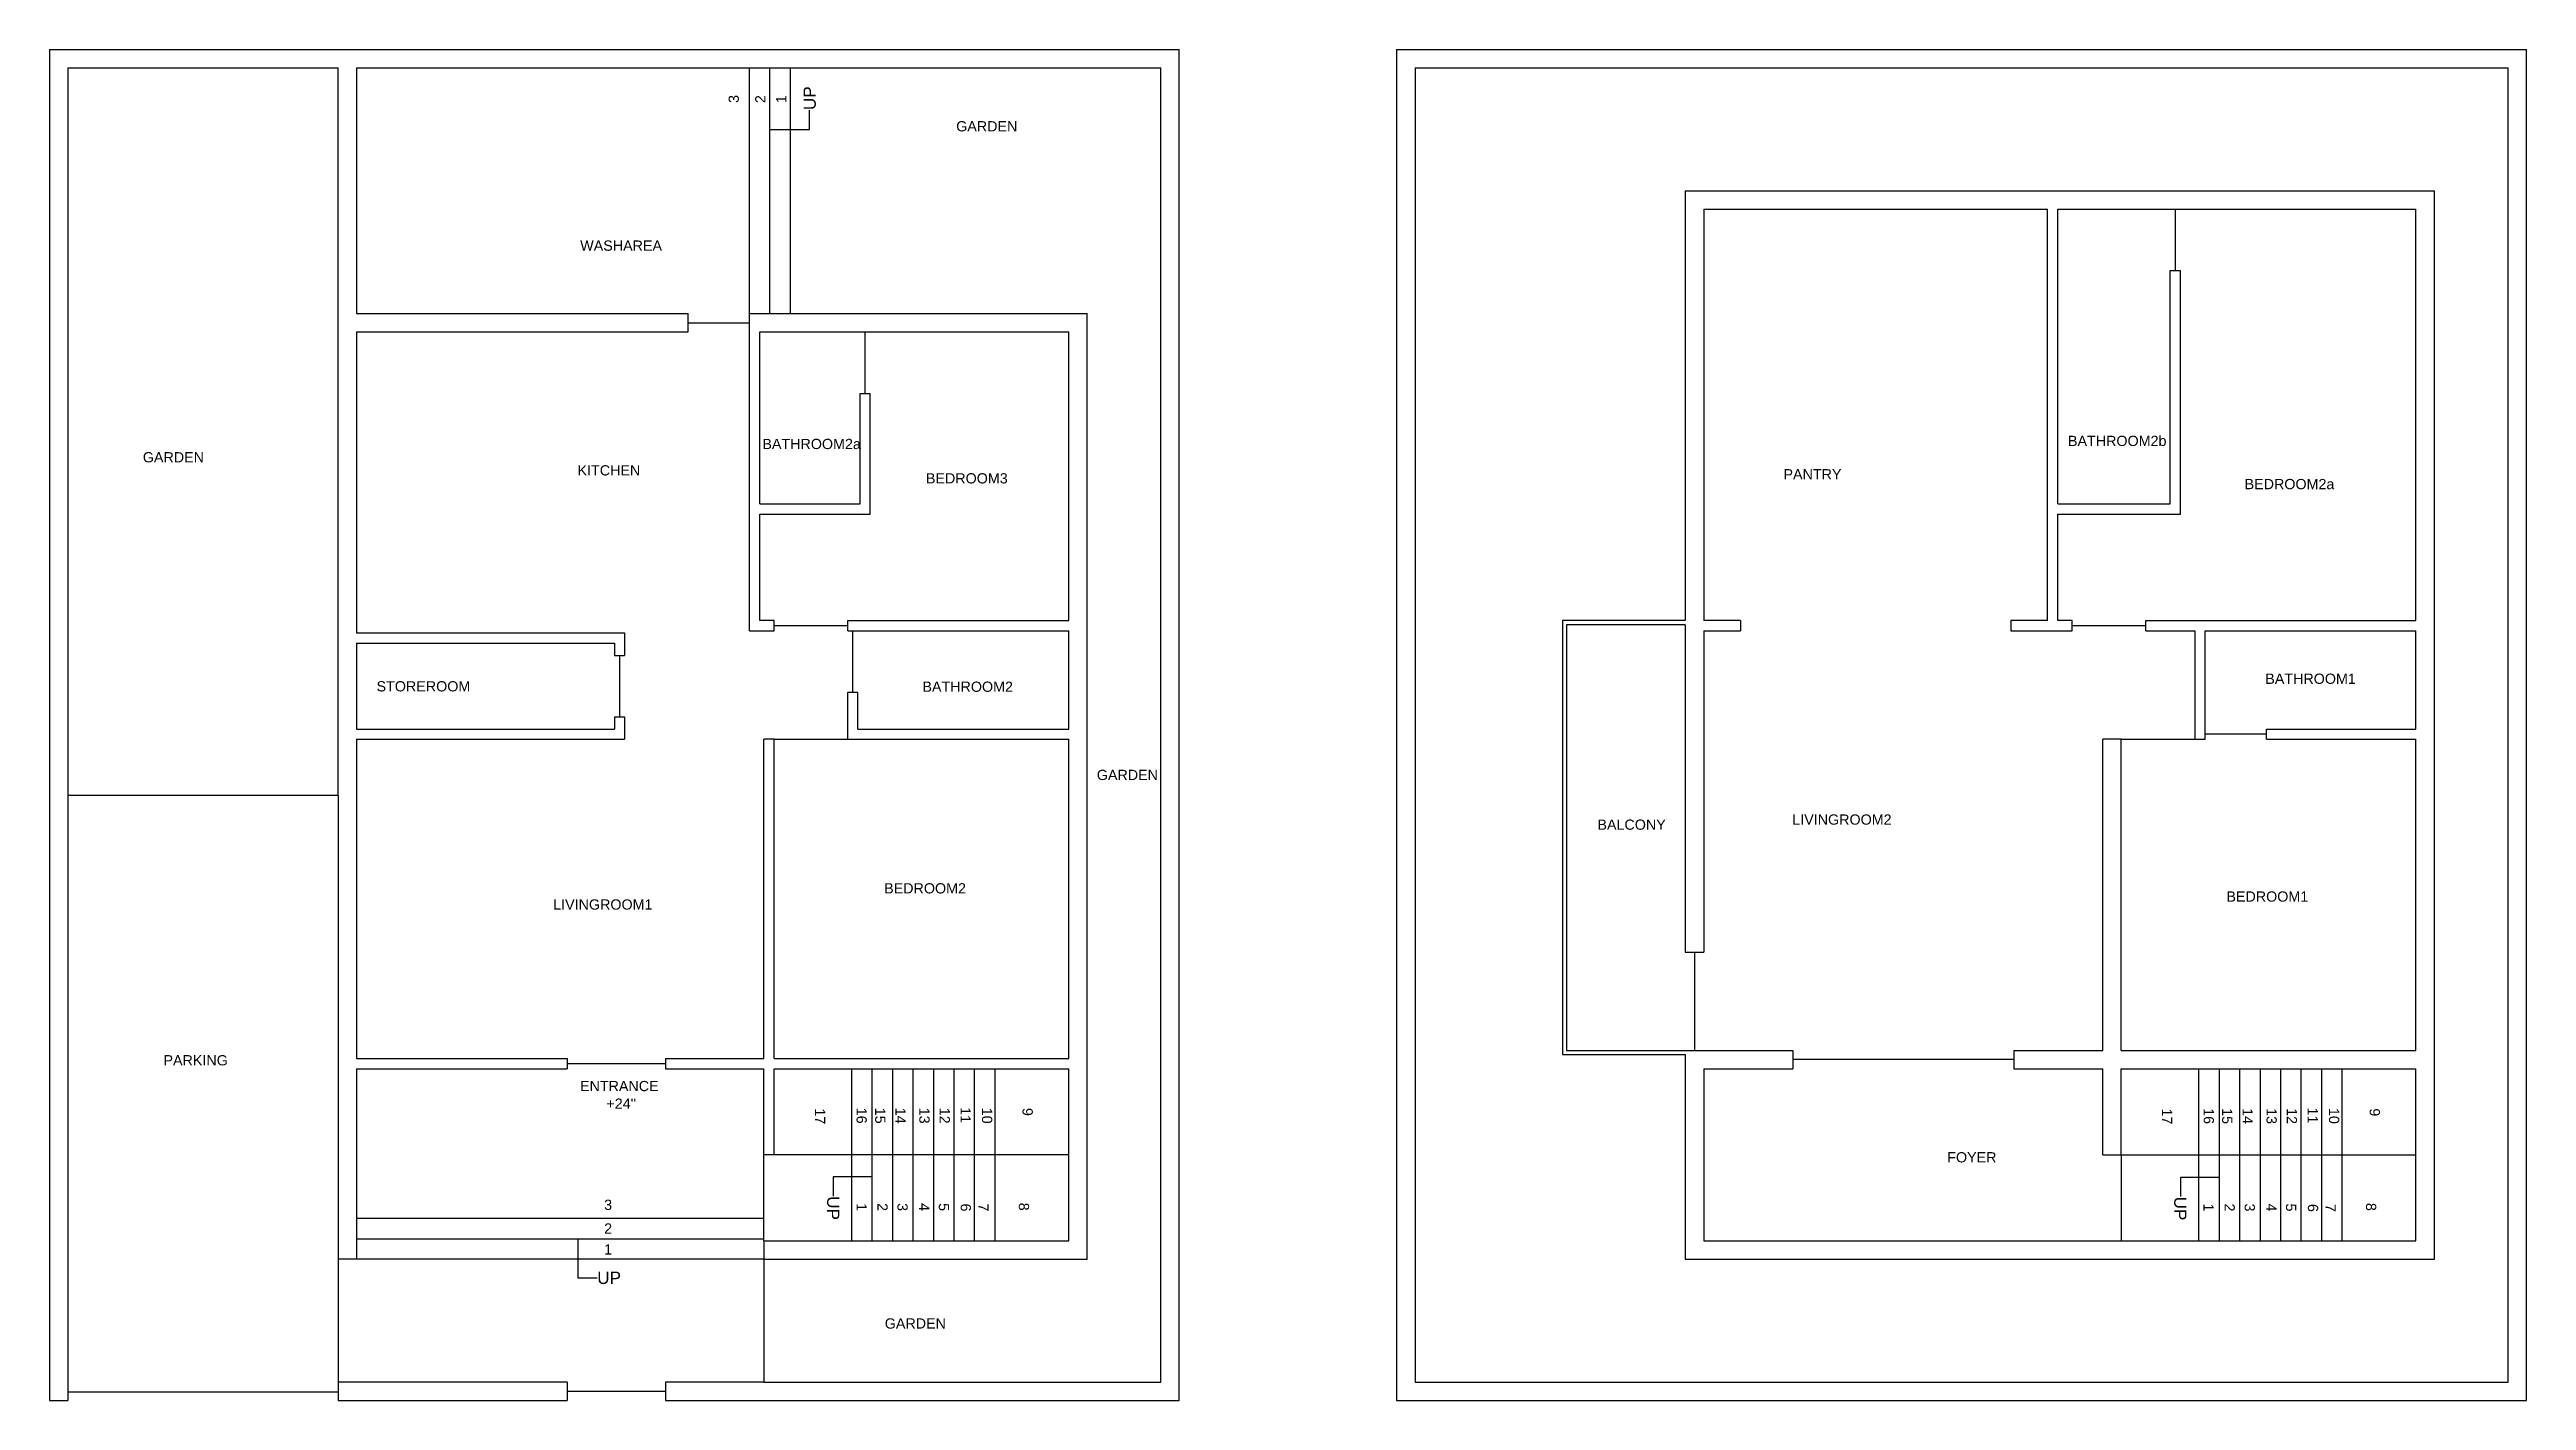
# Model space of a CAD drawing. Header units: feet. Extents: x -35 to 1857, y 11 to 671.
# Drawn here: x -35 to 1175, y 11 to 671 of the extents above; entities that cross this region are included whole.
import ezdxf
from ezdxf import colors
from ezdxf.entities.mleader import LeaderData, LeaderLine
from ezdxf.math import Vec2, Vec3

# ---------------------------------------------------------------- set-up
doc = ezdxf.new("R2010")
doc.units = ezdxf.units.FT
doc.header["$MEASUREMENT"] = 0
for name, color, linetype in [('Balcony', 7, 'Continuous'), ('BathRoom1', 7, 'Continuous'), ('BathRoom2a', 7, 'Continuous'), ('BathRoom2b', 7, 'Continuous'), ('BedRoom1', 7, 'Continuous'), ('BedRoom2', 7, 'Continuous'), ('BedRoom2a', 7, 'Continuous'), ('BedRoom3', 7, 'Continuous'), ('Boundary', 7, 'Continuous'), ('Door2.6fD.Panel', 7, 'Continuous'), ('Door3fD.Panel', 7, 'Continuous'), ('Door4fD.Panel', 7, 'Continuous'), ('Entrance_Staircase', 7, 'Continuous'), ('Foyer', 7, 'Continuous'), ('Garden', 7, 'Continuous'), ('Garden_Staircase', 7, 'Continuous'), ('Kitchen', 7, 'Continuous'), ('LivingRoom1', 7, 'Continuous'), ('LivingRoom2', 7, 'Continuous'), ('Main_gate', 7, 'Continuous'), ('Pantry', 7, 'Continuous'), ('Parking', 7, 'Continuous'), ('Staircase', 7, 'Continuous'), ('Staircase_innerwall', 7, 'Continuous'), ('Staircase_outertwall', 7, 'Continuous'), ('StoreRoom', 7, 'Continuous'), ('WashArea', 7, 'Continuous')]:
    doc.layers.add(name, color=color, linetype=linetype)
doc.styles.get("Standard").update_dxf_attribs({"font": 'arial.ttf'})

msp = doc.modelspace()

# ---------------------------------------------------------------- texts
at = {"layer": 'Balcony', "insert": (721, 295.1), "char_height": 5, "width": 33.942, "attachment_point": 1}
msp.add_mtext('BALCONY', dxfattribs=at)
at = {"layer": 'BathRoom1', "insert": (1047.3, 366.4), "char_height": 5, "width": 33.801, "attachment_point": 1}
msp.add_mtext('BATHROOM1', dxfattribs=at)
at = {"layer": 'BathRoom2a', "insert": (313, 481.1), "char_height": 5, "width": 33.942, "attachment_point": 1}
msp.add_mtext('BATHROOM2a', dxfattribs=at)
at = {"layer": 'BathRoom2b', "insert": (950.9, 482.6), "char_height": 5, "width": 33.942, "attachment_point": 1}
msp.add_mtext('BATHROOM2b', dxfattribs=at)
at = {"layer": 'BedRoom1', "insert": (1028.3, 260), "char_height": 5, "width": 33.942, "attachment_point": 1}
msp.add_mtext('BEDROOM1', dxfattribs=at)
at = {"layer": 'BedRoom2', "char_height": 5, "width": 33.942, "attachment_point": 1}
for s, insert in [('BATHROOM2', (391.2, 362.5)), ('BEDROOM2', (372.5, 264))]:
    msp.add_mtext(s, dxfattribs=dict(at, insert=insert))
at = {"layer": 'BedRoom2a', "insert": (1037.2, 461.5), "char_height": 5, "width": 33.942, "attachment_point": 1}
msp.add_mtext('BEDROOM2a', dxfattribs=at)
at = {"layer": 'BedRoom3', "insert": (392.9, 464.3), "char_height": 5, "width": 33.942, "attachment_point": 1}
msp.add_mtext('BEDROOM3', dxfattribs=at)
at = {"layer": 'Entrance_Staircase', "char_height": 5, "width": 33.942, "attachment_point": 1}
for s, insert in [('ENTRANCE', (223.9, 167.4)), ("+24''", (236.8, 158.8)), ('3', (235.7, 109.4)), ('2', (235.7, 97.8)), ('1', (235.7, 87.6))]:
    msp.add_mtext(s, dxfattribs=dict(at, insert=insert))
at = {"layer": 'Foyer', "insert": (891.9, 132.6), "char_height": 5, "width": 33.942, "attachment_point": 1}
msp.add_mtext('FOYER', dxfattribs=at)
at = {"layer": 'Garden', "char_height": 5, "width": 33.942, "attachment_point": 1}
for insert in [(407.7, 636.3), (10.3, 474.6), (476.4, 319.4), (372.8, 51.4)]:
    msp.add_mtext('GARDEN', dxfattribs=dict(at, insert=insert))
at = {"layer": 'Garden_Staircase', "char_height": 5, "width": 33.942, "attachment_point": 1, "rotation": 90}
for s, insert in [('3', (296.5, 645.2)), ('2', (309.5, 645.1)), ('1', (319.7, 645.1))]:
    msp.add_mtext(s, dxfattribs=dict(at, insert=insert))
at = {"layer": 'Kitchen', "insert": (222.7, 468.2), "char_height": 5, "width": 33.942, "attachment_point": 1}
msp.add_mtext('KITCHEN ', dxfattribs=at)
at = {"layer": 'LivingRoom1', "insert": (210.8, 256.1), "char_height": 5, "width": 33.942, "attachment_point": 1}
msp.add_mtext('LIVINGROOM1', dxfattribs=at)
at = {"layer": 'LivingRoom2', "insert": (816.2, 297.6), "char_height": 5, "width": 33.942, "attachment_point": 1}
msp.add_mtext('LIVINGROOM2', dxfattribs=at)
at = {"layer": 'Pantry', "insert": (811.9, 466.3), "char_height": 5, "width": 33.942, "attachment_point": 1}
msp.add_mtext('PANTRY', dxfattribs=at)
at = {"layer": 'Parking', "insert": (20.4, 180), "char_height": 5, "width": 33.942, "attachment_point": 1}
msp.add_mtext('PARKING', dxfattribs=at)
at = {"layer": 'Staircase', "char_height": 5, "width": 33.942, "attachment_point": 1, "rotation": 270}
for s, insert in [('17', (343.7, 154)), ('16', (364, 154.3)), ('15', (373.1, 154.3)), ('14', (383, 154.3)), ('13', (394.7, 154.3)), ('12', (404.6, 154.3)), ('11', (414.8, 154.6)), ('10', (425.3, 154.3)), ('9', (445.1, 154.2)), ('17', (1001.8, 153.9)), ('16', (1022.2, 154.1)), ('15', (1031.2, 154.1)), ('14', (1041.2, 154.1)), ('13', (1052.9, 154.1)), ('12', (1062.8, 154.1)), ('11', (1073, 154.4)), ('10', (1083.4, 154.2)), ('9', (1103.3, 154)), ('1', (364, 107.7)), ('2', (374.2, 107.7)), ('3', (384, 107.7)), ('4', (394.6, 107.7)), ('5', (404.2, 107.7)), ('6', (414.9, 107.5)), ('7', (423.5, 107.5)), ('8', (443.3, 107.9)), ('1', (1022.1, 107.5)), ('2', (1032.4, 107.5)), ('3', (1042.2, 107.5)), ('4', (1052.8, 107.5)), ('5', (1062.4, 107.5)), ('6', (1073.1, 107.3)), ('7', (1081.7, 107.3)), ('8', (1101.5, 107.8))]:
    msp.add_mtext(s, dxfattribs=dict(at, insert=insert))
at = {"layer": 'StoreRoom', "insert": (124.5, 362.7), "char_height": 5, "width": 33.942, "attachment_point": 1}
msp.add_mtext('STOREROOM', dxfattribs=at)
at = {"layer": 'WashArea', "insert": (224, 578), "char_height": 5, "width": 33.942, "attachment_point": 1}
msp.add_mtext('WASHAREA ', dxfattribs=at)

# ---------------------------------------------------------------- linework, layer by layer
at = {"layer": 'Balcony'}
for p, q in [((703.9, 392.3), (703.9, 180.3)), ((763.9, 392.3), (703.9, 392.3)), ((705.9, 390.3), (705.9, 182.3)), ((763.9, 390.3), (705.9, 390.3)), ((763.9, 230.3), (772.9, 230.3)), ((705.9, 182.3), (763.9, 182.3)), ((703.9, 180.3), (763.9, 180.3))]:
    msp.add_line(p, q, dxfattribs=at)
at = {"layer": 'BathRoom1'}
for p, q in [((1012.9, 387.3), (1012.9, 334.3)), ((1017.9, 387.3), (1120.9, 387.3)), ((1017.9, 334.3), (1017.9, 387.3)), ((1120.9, 339.3), (1120.9, 387.3)), ((1047.9, 339.3), (1120.9, 339.3)), ((1047.9, 334.3), (1047.9, 339.3)), ((1012.9, 334.3), (1017.9, 334.3))]:
    msp.add_line(p, q, dxfattribs=at)
at = {"layer": 'BathRoom2a'}
for p, q in [((311.7, 533.3), (359.7, 533.3)), ((311.7, 449.3), (311.7, 533.3)), ((360.7, 503.3), (365.7, 503.3)), ((360.7, 449.3), (360.7, 503.3)), ((311.7, 449.3), (360.7, 449.3))]:
    msp.add_line(p, q, dxfattribs=at)
at = {"layer": 'BathRoom2b'}
for p, q in [((945.9, 593.3), (993.9, 593.3)), ((945.9, 449.3), (945.9, 593.3)), ((1000.9, 563.3), (1005.9, 563.3)), ((1000.9, 449.3), (1000.9, 563.3)), ((945.9, 449.3), (1000.9, 449.3))]:
    msp.add_line(p, q, dxfattribs=at)
at = {"layer": 'BedRoom1'}
for p, q in [((976.9, 182.3), (976.9, 334.3)), ((1047.9, 334.3), (1120.9, 334.3)), ((1120.9, 182.3), (1120.9, 334.3)), ((976.9, 182.3), (1120.9, 182.3))]:
    msp.add_line(p, q, dxfattribs=at)
at = {"layer": 'BedRoom2'}
for p, q in [((354.7, 387.3), (354.7, 392.3)), ((354.7, 387.3), (462.7, 387.3)), ((462.7, 339.3), (462.7, 387.3)), ((354.7, 357.3), (359.7, 357.3)), ((354.7, 334.3), (354.7, 357.3)), ((359.7, 339.3), (359.7, 357.3)), ((359.7, 339.3), (462.7, 339.3)), ((318.7, 178.3), (318.7, 334.3)), ((354.7, 334.3), (462.7, 334.3)), ((462.7, 178.3), (462.7, 334.3)), ((318.7, 178.3), (462.7, 178.3))]:
    msp.add_line(p, q, dxfattribs=at)
at = {"layer": 'BedRoom2a'}
for p, q in [((993.9, 593.3), (1120.9, 593.3)), ((1120.9, 392.3), (1120.9, 593.3)), ((1005.9, 444.3), (1005.9, 563.3)), ((945.9, 444.3), (1005.9, 444.3)), ((945.9, 392.3), (945.9, 444.3)), ((952.9, 392.3), (945.9, 392.3)), ((952.9, 387.3), (952.9, 392.3)), ((988.9, 392.3), (1120.9, 392.3)), ((988.9, 387.3), (988.9, 392.3)), ((988.9, 387.3), (1012.9, 387.3))]:
    msp.add_line(p, q, dxfattribs=at)
at = {"layer": 'BedRoom3'}
for p, q in [((359.7, 533.3), (462.7, 533.3)), ((462.7, 392.3), (462.7, 533.3)), ((365.7, 444.3), (365.7, 503.3)), ((311.7, 444.3), (365.7, 444.3)), ((311.7, 392.3), (311.7, 444.3)), ((306.7, 387.3), (318.7, 387.3)), ((318.7, 392.3), (311.7, 392.3)), ((318.7, 387.3), (318.7, 392.3)), ((354.7, 392.3), (462.7, 392.3))]:
    msp.add_line(p, q, dxfattribs=at)
at = {"layer": 'Boundary'}
for p, q in [((-35.3, 671.3), (516.7, 671.3)), ((-35.3, 671.3), (-35.3, 11.3)), ((516.7, 11.3), (516.7, 671.3)), ((622.9, 671.3), (1174.9, 671.3)), ((622.9, 671.3), (622.9, 11.3)), ((1174.9, 11.3), (1174.9, 671.3)), ((631.9, 662.3), (1165.9, 662.3)), ((631.9, 662.3), (631.9, 20.3)), ((1165.9, 20.3), (1165.9, 662.3)), ((763.9, 602.3), (1129.9, 602.3)), ((763.9, 602.3), (763.9, 392.3)), ((1129.9, 80.3), (1129.9, 602.3)), ((763.9, 180.3), (763.9, 80.3)), ((763.9, 80.3), (1129.9, 80.3)), ((631.9, 20.3), (1165.9, 20.3)), ((-35.3, 11.3), (-26.3, 11.3)), ((105.7, 11.3), (217.7, 11.3)), ((265.7, 11.3), (516.7, 11.3)), ((622.9, 11.3), (1174.9, 11.3))]:
    msp.add_line(p, q, dxfattribs=at)
at = {"layer": 'Door2.6fD.Panel'}
for p, q in [((1003.4, 563.3), (1003.4, 593.3)), ((276.7, 537.8), (306.7, 537.8)), ((363.2, 503.3), (363.2, 533.3)), ((357.2, 357.3), (357.2, 387.3)), ((243.2, 375.3), (243.2, 345.3)), ((1047.9, 336.8), (1017.9, 336.8))]:
    msp.add_line(p, q, dxfattribs=at)
at = {"layer": 'Door3fD.Panel'}
for p, q in [((354.7, 389.8), (318.7, 389.8)), ((988.9, 389.8), (952.9, 389.8)), ((318.7, 334.3), (354.7, 334.3)), ((976.9, 334.3), (1012.9, 334.3))]:
    msp.add_line(p, q, dxfattribs=at)
at = {"layer": 'Door4fD.Panel'}
for p, q in [((768.4, 230.3), (768.4, 182.3)), ((265.7, 175.8), (217.7, 175.8)), ((924.4, 177.8), (816.4, 177.8)), ((217.7, 15.8), (265.7, 15.8))]:
    msp.add_line(p, q, dxfattribs=at)
at = {"layer": 'Entrance_Staircase'}
for p, q in [((114.7, 173.3), (114.7, 80.3)), ((114.7, 173.3), (217.7, 173.3)), ((217.7, 178.3), (217.7, 173.3)), ((265.7, 178.3), (265.7, 173.3)), ((265.7, 173.3), (313.7, 173.3)), ((313.7, 131.5), (313.7, 173.3)), ((114.7, 100.3), (313.7, 100.3)), ((114.7, 90.3), (313.7, 90.3)), ((313.7, 89.3), (313.7, 20.3)), ((313.7, 80.3), (105.7, 80.3)), ((217.7, 20.3), (105.7, 20.3)), ((217.7, 20.3), (217.7, 11.3)), ((313.7, 20.3), (265.7, 20.3)), ((265.7, 20.3), (265.7, 11.3))]:
    msp.add_line(p, q, dxfattribs=at)
at = {"layer": 'Foyer'}
for p, q in [((816.4, 182.3), (816.4, 173.3)), ((924.4, 182.3), (924.4, 173.3)), ((772.9, 173.3), (816.4, 173.3)), ((772.9, 173.3), (772.9, 89.3)), ((924.4, 173.3), (967.9, 173.3)), ((967.9, 131.3), (967.9, 173.3)), ((772.9, 89.3), (976.9, 89.3))]:
    msp.add_line(p, q, dxfattribs=at)
at = {"layer": 'Garden'}
for p, q in [((-26.3, 662.3), (105.7, 662.3)), ((-26.3, 662.3), (-26.3, 306.8)), ((105.7, 306.8), (105.7, 662.3)), ((326.7, 662.3), (507.7, 662.3)), ((507.7, 20.3), (507.7, 662.3)), ((326.7, 542.3), (471.7, 542.3)), ((471.7, 80.3), (471.7, 542.3)), ((313.7, 80.3), (471.7, 80.3)), ((313.7, 20.3), (507.7, 20.3))]:
    msp.add_line(p, q, dxfattribs=at)
at = {"layer": 'Garden_Staircase'}
for p, q in [((306.7, 542.3), (306.7, 662.3)), ((316.7, 542.3), (316.7, 662.3)), ((326.7, 542.3), (326.7, 662.3)), ((306.7, 542.3), (326.7, 542.3))]:
    msp.add_line(p, q, dxfattribs=at)
at = {"layer": 'Kitchen'}
for p, q in [((114.7, 533.3), (276.7, 533.3)), ((114.7, 533.3), (114.7, 386.3)), ((276.7, 533.3), (276.7, 542.3)), ((306.7, 387.3), (306.7, 542.3)), ((114.7, 386.3), (245.7, 386.3))]:
    msp.add_line(p, q, dxfattribs=at)
at = {"layer": 'LivingRoom1'}
for p, q in [((114.7, 334.3), (114.7, 178.3)), ((114.7, 334.3), (245.7, 334.3)), ((313.7, 178.3), (313.7, 334.3)), ((318.7, 334.3), (313.7, 334.3)), ((114.7, 178.3), (217.7, 178.3)), ((265.7, 178.3), (313.7, 178.3))]:
    msp.add_line(p, q, dxfattribs=at)
at = {"layer": 'LivingRoom2'}
for p, q in [((772.9, 387.3), (772.9, 230.3)), ((772.9, 387.3), (790.9, 387.3)), ((922.9, 387.3), (952.9, 387.3)), ((967.9, 182.3), (967.9, 334.3)), ((976.9, 334.3), (967.9, 334.3)), ((763.9, 182.3), (816.4, 182.3)), ((924.4, 182.3), (967.9, 182.3))]:
    msp.add_line(p, q, dxfattribs=at)
at = {"layer": 'Main_gate'}
msp.add_line((105.7, 15.3), (-26.3, 15.3), dxfattribs=at)
at = {"layer": 'Pantry'}
for p, q in [((772.9, 593.3), (940.9, 593.3)), ((772.9, 593.3), (772.9, 392.3)), ((940.9, 392.3), (940.9, 593.3)), ((790.9, 392.3), (772.9, 392.3)), ((790.9, 392.3), (790.9, 387.3)), ((940.9, 392.3), (922.9, 392.3)), ((922.9, 392.3), (922.9, 387.3))]:
    msp.add_line(p, q, dxfattribs=at)
at = {"layer": 'Parking'}
for p, q in [((-26.3, 306.8), (-26.3, 11.3)), ((105.7, 306.8), (-26.3, 306.8)), ((105.7, 306.8), (105.7, 11.3))]:
    msp.add_line(p, q, dxfattribs=at)
at = {"layer": 'Staircase'}
for p, q in [((356.7, 89.3), (356.7, 173.3)), ((366.7, 89.3), (366.7, 173.3)), ((376.7, 89.3), (376.7, 173.3)), ((386.7, 89.3), (386.7, 173.3)), ((396.7, 89.3), (396.7, 173.3)), ((406.7, 89.3), (406.7, 173.3)), ((416.7, 89.3), (416.7, 173.3)), ((426.7, 89.3), (426.7, 173.3)), ((1014.9, 89.1), (1014.9, 173.1)), ((1024.9, 89.1), (1024.9, 173.1)), ((1034.9, 89.1), (1034.9, 173.1)), ((1044.9, 89.1), (1044.9, 173.1)), ((1054.9, 89.1), (1054.9, 173.1)), ((1064.9, 89.1), (1064.9, 173.1)), ((1074.9, 89.1), (1074.9, 173.1)), ((1084.9, 89.1), (1084.9, 173.1)), ((313.7, 131.5), (462.7, 131.5)), ((967.9, 131.3), (1120.9, 131.3))]:
    msp.add_line(p, q, dxfattribs=at)
at = {"layer": 'Staircase_innerwall'}
for p, q in [((313.7, 89.3), (313.7, 131.5)), ((976.9, 131.5), (976.9, 89.3))]:
    msp.add_line(p, q, dxfattribs=at)
at = {"layer": 'Staircase_outertwall'}
for p, q in [((318.7, 173.3), (462.7, 173.3)), ((318.7, 131.5), (318.7, 173.3)), ((462.7, 89.3), (462.7, 173.3)), ((976.9, 173.3), (1120.9, 173.3)), ((976.9, 131.5), (976.9, 173.3)), ((1120.9, 89.3), (1120.9, 173.3)), ((313.7, 89.3), (462.7, 89.3)), ((967.9, 89.3), (1120.9, 89.3))]:
    msp.add_line(p, q, dxfattribs=at)
at = {"layer": 'StoreRoom'}
for p, q in [((114.7, 381.3), (114.7, 339.3)), ((114.7, 381.3), (240.7, 381.3)), ((240.7, 381.3), (240.7, 375.3)), ((240.7, 375.3), (245.7, 375.3)), ((245.7, 386.3), (245.7, 375.3)), ((114.7, 339.3), (240.7, 339.3)), ((240.7, 345.3), (240.7, 339.3)), ((240.7, 345.3), (245.7, 345.3)), ((245.7, 345.3), (245.7, 334.3))]:
    msp.add_line(p, q, dxfattribs=at)
at = {"layer": 'WashArea'}
for p, q in [((114.7, 662.3), (326.7, 662.3)), ((114.7, 662.3), (114.7, 542.3)), ((114.7, 542.3), (276.7, 542.3)), ((763.9, 390.3), (763.9, 230.3))]:
    msp.add_line(p, q, dxfattribs=at)

msp.set_redraw_order([(e.dxf.handle, doc.entitydb.next_handle()) for e in msp.query("TEXT MTEXT ATTDEF DIMENSION ARC_DIMENSION")])  # texts and dimensions are drawn at this point

# ---------------------------------------------------------------- leaders
at = {"layer": 'Entrance_Staircase'}
ml = msp.add_multileader_mtext('Standard', dxfattribs=at)
ml.set_content('UP', color=256)
ml.set_leader_properties()
ml.build(insert=Vec2(0, 0))
ml.multileader.update_dxf_attribs({"dogleg_length": 0.36, "arrow_head_size": 0.18})
ctx = ml.context
ctx.base_point, ctx.char_height, ctx.arrow_head_size, ctx.landing_gap_size, ctx.plane_origin = Vec3(232.2, 71.2), 6, 0.18, 0.09, Vec3(222.9, 80.6)
notes = []
notes.append((ctx, [(0, (1, 1, 0), (222.9, 71.2), (1, 0), 9.36, [(0, [(222.9, 90.6)], 0, [])])]))
ctx.mtext.insert, ctx.mtext.rotation, ctx.mtext.flow_direction = Vec3(232.3, 74.2), 6.283185, 5
at = {"layer": 'Garden_Staircase'}
ml = msp.add_multileader_mtext('Standard', dxfattribs=at)
ml.set_content('UP', color=256)
ml.set_leader_properties()
ml.build(insert=Vec2(0, 0))
ml.multileader.update_dxf_attribs({"dogleg_length": 0.36, "arrow_head_size": 0.18})
ctx = ml.context
ctx.base_point, ctx.char_height, ctx.arrow_head_size, ctx.landing_gap_size, ctx.plane_origin, ctx.plane_x_axis, ctx.plane_y_axis = Vec3(336.1, 641.7), 6, 0.18, 0.09, Vec3(326.7, 632.3), Vec3(0, 1), Vec3(-1, 0)
notes.append((ctx, [(0, (1, 1, 0), (336.1, 632.3), (0, 1), 9.36, [(0, [(316.7, 632.3)], 0, [])])]))
ctx.mtext.insert, ctx.mtext.text_direction, ctx.mtext.rotation, ctx.mtext.flow_direction = Vec3(333.1, 641.7), Vec3(0, 1), 1.570796, 5
at = {"layer": 'Staircase'}
ml = msp.add_multileader_mtext('Standard', dxfattribs=at)
ml.set_content('UP', color=256)
ml.set_leader_properties()
ml.build(insert=Vec2(0, 0))
ml.multileader.update_dxf_attribs({"dogleg_length": 0.36, "arrow_head_size": 0.18})
ctx = ml.context
ctx.base_point, ctx.char_height, ctx.arrow_head_size, ctx.landing_gap_size, ctx.plane_origin, ctx.plane_x_axis, ctx.plane_y_axis = Vec3(347.6, 111.1), 6, 0.18, 0.09, Vec3(357, 120.5), Vec3(0, -1), Vec3(1, 0)
notes.append((ctx, [(0, (1, 1, 0), (347.6, 120.5), (0, -1), 9.36, [(0, [(367, 120.5)], 0, [])])]))
ctx.mtext.insert, ctx.mtext.text_direction, ctx.mtext.rotation, ctx.mtext.flow_direction = Vec3(350.6, 111.1), Vec3(0, -1), 4.712389, 5
ml = msp.add_multileader_mtext('Standard', dxfattribs=at)
ml.set_content('UP', color=256)
ml.set_leader_properties()
ml.build(insert=Vec2(0, 0))
ml.multileader.update_dxf_attribs({"dogleg_length": 0.36, "arrow_head_size": 0.18})
ctx = ml.context
ctx.base_point, ctx.char_height, ctx.arrow_head_size, ctx.landing_gap_size, ctx.plane_origin, ctx.plane_x_axis, ctx.plane_y_axis = Vec3(1005.8, 111), 6, 0.18, 0.09, Vec3(1015.2, 120.3), Vec3(0, -1), Vec3(1, 0)
notes.append((ctx, [(0, (1, 1, 0), (1005.8, 120.3), (0, -1), 9.36, [(0, [(1025.2, 120.3)], 0, [])])]))
ctx.mtext.insert, ctx.mtext.text_direction, ctx.mtext.rotation, ctx.mtext.flow_direction = Vec3(1008.8, 110.9), Vec3(0, -1), 4.712389, 5
for ctx, leaders in notes:
    for number, flags, end, landing, length, lines in leaders:
        leader = LeaderData()
        leader.index, (leader.has_last_leader_line, leader.has_dogleg_vector, leader.attachment_direction) = number, flags
        leader.last_leader_point, leader.dogleg_vector, leader.dogleg_length = Vec3(end), Vec3(landing), length
        for number, points, colour, breaks in lines:
            line = LeaderLine()
            line.index, line.vertices, line.color, line.breaks = number, Vec3.list(points), colors.encode_raw_color(colour), breaks
            leader.lines.append(line)
        ctx.leaders.append(leader)

doc.saveas('drawing.dxf')
